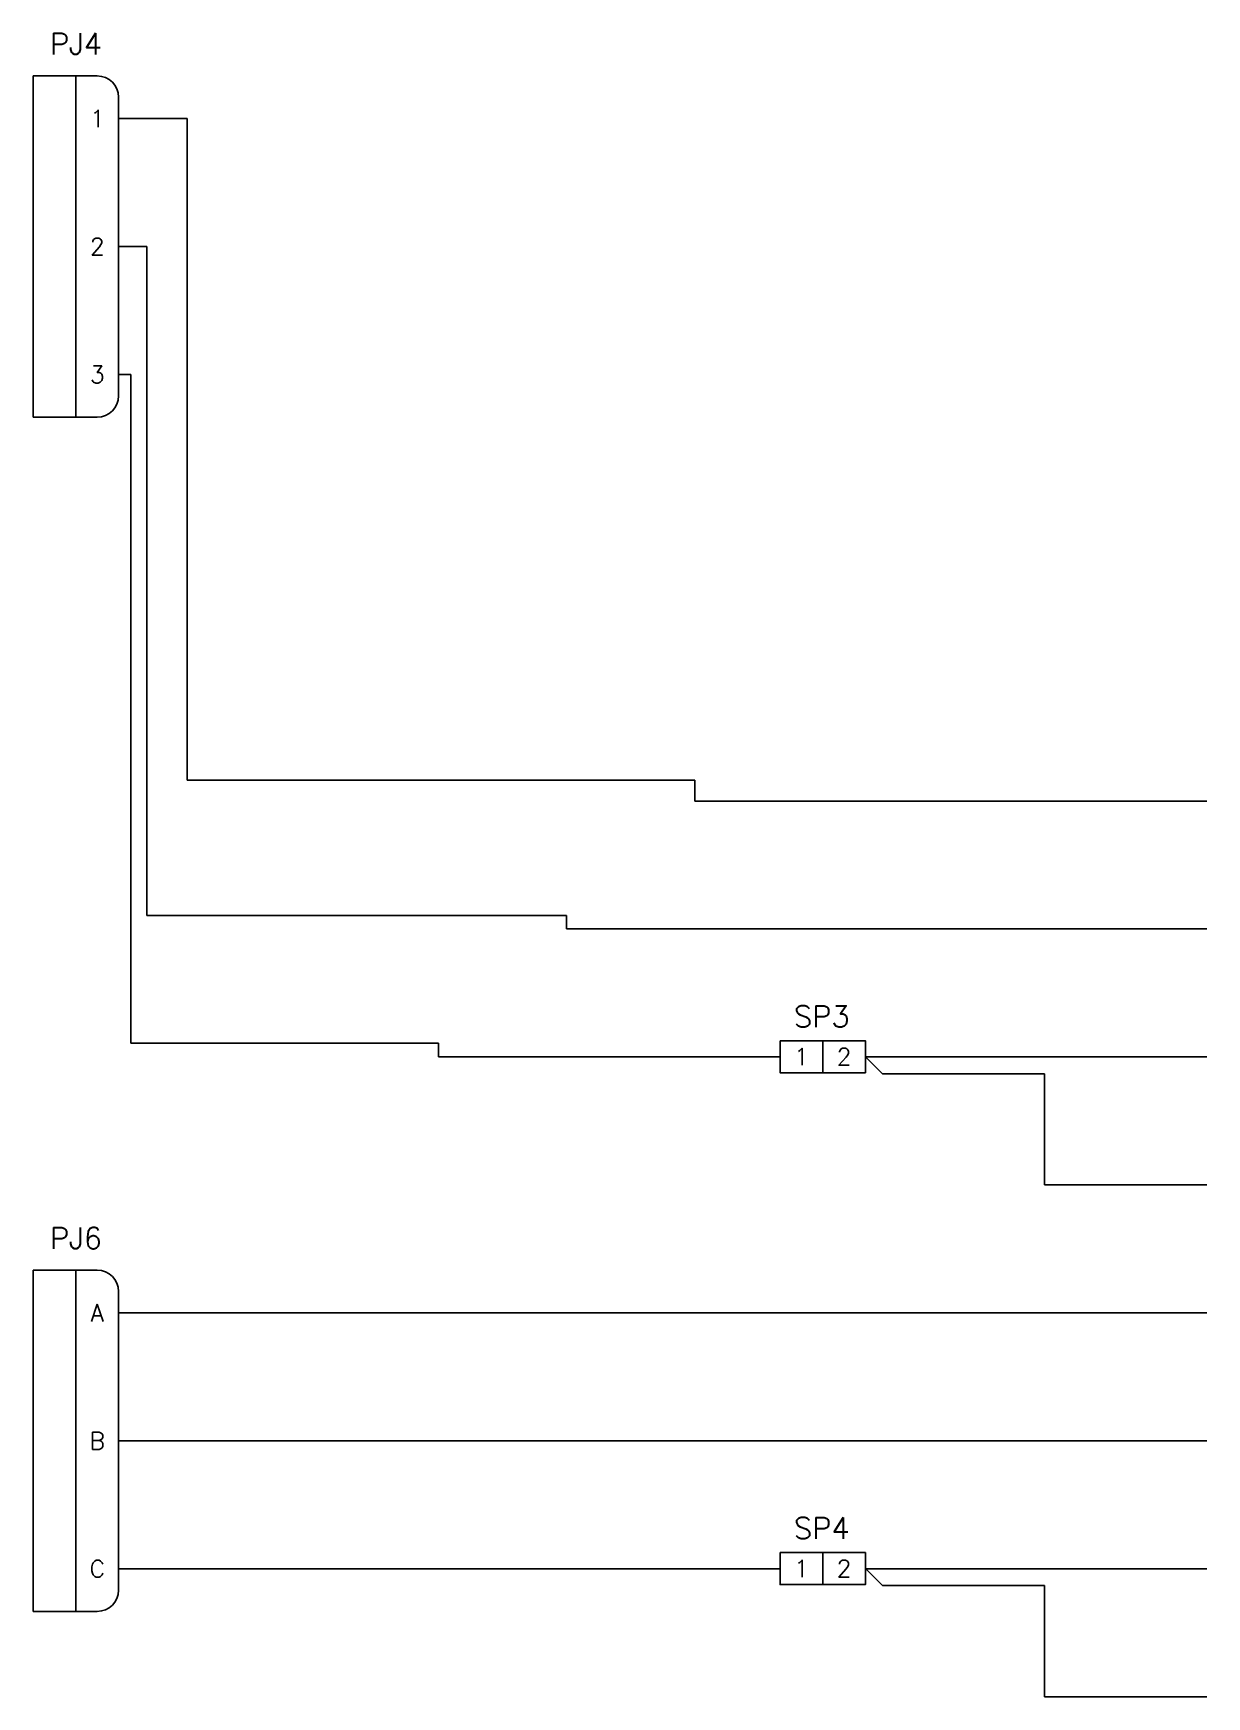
# Model space of a CAD drawing. Header units: inches. Extents: x 0 to 33.7, y 0 to 22.4.
# Drawn here: x 7.75 to 14.62, y 6.75 to 16.5 of the extents above; entities that cross this region are included whole.
import ezdxf
from ezdxf.enums import TextEntityAlignment as Align

# ---------------------------------------------------------------- set-up
doc = ezdxf.new("R2010")
doc.units = ezdxf.units.IN
doc.header["$MEASUREMENT"] = 0
for name, color, linetype in [('MISC', 2, 'Continuous'), ('SYMS', 7, 'Continuous'), ('TAGS', 52, 'Continuous'), ('TERMS', 6, 'Continuous'), ('TITLE', 7, 'Continuous'), ('WIRES', 7, 'Continuous')]:
    doc.layers.add(name, color=color, linetype=linetype)
doc.styles.add('ITALIC', font='ITALIC')
doc.styles.add('LOGO', font='arialbi.ttf')
doc.styles.add('SIMPLEX', font='SIMPLEX')
doc.styles.add('WD', font='romans.shx')

# ---------------------------------------------------------------- blocks, each defined once
blk = doc.blocks.new('HCN1_1JP_6E6')
at = {"layer": 'SYMS'}
for p, q in [((0.125, 0.25), (-0.25, 0.25)), ((-0.25, 0.25), (-0.25, -1.75)), ((0, 0.25), (0, -1.75)), ((0.25, -1.625), (0.25, 0.125)), ((-0.25, -1.75), (0.125, -1.75))]:
    blk.add_line(p, q, dxfattribs=at)
for centre, start, end in [((0.125, 0.125), 0, 90), ((0.125, -1.625), 270, 0)]:
    blk.add_arc(centre, 0.125, start, end, dxfattribs=at)
at = {"style": 'WD', "flags": 1}
blk.add_attdef('WD_JUMPERS', (0, 0), '', height=0.01, dxfattribs=at)
at = {"layer": 'SYMS', "style": 'WD', "width": 0.7}
for tag, p in [('INST', (-0.0062, 1.2498)), ('LOC', (-0.0062, 1.0802)), ('DESC1', (0, 0.9062)), ('DESC2', (0, 0.725)), ('DESC3', (0, 0.55))]:
    blk.add_attdef(tag, text='', height=0.125, dxfattribs=at).set_placement(p, align=Align.CENTER)
at = {"layer": 'SYMS', "style": 'WD'}
blk.add_attdef('TAG1', text='', height=0.125, dxfattribs=at).set_placement((0, 0.375), align=Align.CENTER)
at = {"layer": 'SYMS', "style": 'WD', "width": 0.8}
blk.add_attdef('XREF', (1, 0.375), '', height=0.125, dxfattribs=at)
at = {"layer": 'SYMS', "style": 'WD', "flags": 8}
for tag, p in [('TERMDESC01J', (-0.35, 0.05)), ('TERMDESC02J', (-0.35, -0.7)), ('TERMDESC03J', (-0.35, -1.45))]:
    blk.add_attdef(tag, text='', height=0.1, dxfattribs=at).set_placement(p, align=Align.RIGHT)
at = {"layer": 'SYMS', "style": 'WD', "flags": 9}
for tag, p in [('CAT', (0.0525, 0.0979)), ('ASSYCODE', (0.0458, 0.0647)), ('MFG', (0.0505, 0.0785))]:
    blk.add_attdef(tag, text='', height=0.01, dxfattribs=at).set_placement(p, align=Align.CENTER)
at = {"layer": 'SYMS', "style": 'WD'}
for tag, p, height, flags in [('ACE_FLAG', (0.0484, 0.1343), 0.01, 9), ('FAMILY', (0.0484, 0.1211), 0.01, 9), ('WDBLKNAM', (0.175, 0.125), 0.01, 9), ('TERMDESC01P', (0.35, 0.05), 0.1, 8), ('X4TERM01J', (-0.25, 0), 0.01, 1), ('GENDER', (0.1093, 0.0795), 0.01, 9), ('X1TERM01P', (0.25, 0), 0.01, 1), ('TERMDESC02P', (0.35, -0.7), 0.1, 8), ('X4TERM02J', (-0.25, -0.75), 0.01, 1), ('X1TERM02P', (0.25, -0.75), 0.01, 1), ('TERMDESC03P', (0.35, -1.45), 0.1, 8), ('X4TERM03J', (-0.25, -1.5), 0.01, 1), ('X1TERM03P', (0.25, -1.5), 0.01, 1), ('X8LINK', (0, -1.875), 0.01, 1)]:
    blk.add_attdef(tag, p, '', height=height, dxfattribs=dict(at, flags=flags))
for tag, flags, p in [('TERM01J', 9, (-0.125, 0)), ('TERM01P', 8, (0.125, 0)), ('TERM02J', 9, (-0.125, -0.75)), ('TERM02P', 8, (0.125, -0.75)), ('TERM03J', 9, (-0.125, -1.5)), ('TERM03P', 8, (0.125, -1.5))]:
    blk.add_attdef(tag, text='', height=0.1, dxfattribs=dict(at, flags=flags)).set_placement(p, align=Align.MIDDLE_CENTER)
for tag, p in [('X4_TINY_DOT_DONT_REMOVE_01J', (-0.25, 0)), ('X1_TINY_DOT_DONT_REMOVE_01P', (0.25, 0)), ('X4_TINY_DOT_DONT_REMOVE_02J', (-0.25, -0.75)), ('X1_TINY_DOT_DONT_REMOVE_02P', (0.25, -0.75)), ('X4_TINY_DOT_DONT_REMOVE_03J', (-0.25, -1.5)), ('X1_TINY_DOT_DONT_REMOVE_03P', (0.25, -1.5))]:
    blk.add_attdef(tag, p, '', height=0.0001, dxfattribs=at)
at = {"layer": 'SYMS', "style": 'WD', "flags": 8}
for tag, p in [('X4WIRE01J', (-0.35, -0.05)), ('X4WIRE02J', (-0.35, -0.8)), ('X4WIRE03J', (-0.35, -1.55))]:
    blk.add_attdef(tag, text='', height=0.1, dxfattribs=at).set_placement(p, align=Align.TOP_RIGHT)
for tag, p in [('X1WIRE01P', (0.35, -0.05)), ('X1WIRE02P', (0.35, -0.8)), ('X1WIRE03P', (0.35, -1.55))]:
    blk.add_attdef(tag, text='', height=0.1, dxfattribs=at).set_placement(p, align=Align.TOP_LEFT)
blk = doc.blocks.new('HCN1_1JP_CEC')
at = {"layer": 'SYMS'}
for p, q in [((0.125, 0.25), (-0.25, 0.25)), ((-0.25, 0.25), (-0.25, -1.75)), ((0, 0.25), (0, -1.75)), ((0.25, -1.625), (0.25, 0.125)), ((-0.25, -1.75), (0.125, -1.75))]:
    blk.add_line(p, q, dxfattribs=at)
for centre, start, end in [((0.125, 0.125), 0, 90), ((0.125, -1.625), 270, 0)]:
    blk.add_arc(centre, 0.125, start, end, dxfattribs=at)
at = {"style": 'WD', "flags": 1}
blk.add_attdef('WD_JUMPERS', (0, 0), '', height=0.01, dxfattribs=at)
at = {"layer": 'SYMS', "style": 'WD', "width": 0.7}
for tag, p in [('INST', (-0.0062, 1.2498)), ('LOC', (-0.0062, 1.0802)), ('DESC1', (0, 0.9062)), ('DESC2', (0, 0.725)), ('DESC3', (0, 0.55))]:
    blk.add_attdef(tag, text='', height=0.125, dxfattribs=at).set_placement(p, align=Align.CENTER)
at = {"layer": 'SYMS', "style": 'WD'}
blk.add_attdef('TAG1', text='', height=0.125, dxfattribs=at).set_placement((0, 0.375), align=Align.CENTER)
at = {"layer": 'SYMS', "style": 'WD', "width": 0.8}
blk.add_attdef('XREF', (1, 0.375), '', height=0.125, dxfattribs=at)
at = {"layer": 'SYMS', "style": 'WD', "flags": 8}
for tag, p in [('TERMDESC01J', (-0.35, 0.05)), ('TERMDESC02J', (-0.35, -0.7)), ('TERMDESC03J', (-0.35, -1.45))]:
    blk.add_attdef(tag, text='', height=0.1, dxfattribs=at).set_placement(p, align=Align.RIGHT)
at = {"layer": 'SYMS', "style": 'WD', "flags": 9}
for tag, p in [('CAT', (0.0525, 0.0979)), ('ASSYCODE', (0.0458, 0.0647)), ('MFG', (0.0505, 0.0785))]:
    blk.add_attdef(tag, text='', height=0.01, dxfattribs=at).set_placement(p, align=Align.CENTER)
at = {"layer": 'SYMS', "style": 'WD'}
for tag, p, height, flags in [('ACE_FLAG', (0.0484, 0.1343), 0.01, 9), ('FAMILY', (0.0484, 0.1211), 0.01, 9), ('WDBLKNAM', (0.175, 0.125), 0.01, 9), ('TERMDESC01P', (0.35, 0.05), 0.1, 8), ('X4TERM01J', (-0.25, 0), 0.01, 1), ('GENDER', (0.1093, 0.0795), 0.01, 9), ('X1TERM01P', (0.25, 0), 0.01, 1), ('TERMDESC02P', (0.35, -0.7), 0.1, 8), ('X4TERM02J', (-0.25, -0.75), 0.01, 1), ('X1TERM02P', (0.25, -0.75), 0.01, 1), ('TERMDESC03P', (0.35, -1.45), 0.1, 8), ('X4TERM03J', (-0.25, -1.5), 0.01, 1), ('X1TERM03P', (0.25, -1.5), 0.01, 1), ('X8LINK', (0, -1.875), 0.01, 1)]:
    blk.add_attdef(tag, p, '', height=height, dxfattribs=dict(at, flags=flags))
for tag, flags, p in [('TERM01J', 9, (-0.125, 0)), ('TERM01P', 8, (0.125, 0)), ('TERM02J', 9, (-0.125, -0.75)), ('TERM02P', 8, (0.125, -0.75)), ('TERM03J', 9, (-0.125, -1.5)), ('TERM03P', 8, (0.125, -1.5))]:
    blk.add_attdef(tag, text='', height=0.1, dxfattribs=dict(at, flags=flags)).set_placement(p, align=Align.MIDDLE_CENTER)
for tag, p in [('X4_TINY_DOT_DONT_REMOVE_01J', (-0.25, 0)), ('X1_TINY_DOT_DONT_REMOVE_01P', (0.25, 0)), ('X4_TINY_DOT_DONT_REMOVE_02J', (-0.25, -0.75)), ('X1_TINY_DOT_DONT_REMOVE_02P', (0.25, -0.75)), ('X4_TINY_DOT_DONT_REMOVE_03J', (-0.25, -1.5)), ('X1_TINY_DOT_DONT_REMOVE_03P', (0.25, -1.5))]:
    blk.add_attdef(tag, p, '', height=0.0001, dxfattribs=at)
at = {"layer": 'SYMS', "style": 'WD', "flags": 8}
for tag, p in [('X4WIRE01J', (-0.35, -0.05)), ('X4WIRE02J', (-0.35, -0.8)), ('X4WIRE03J', (-0.35, -1.55))]:
    blk.add_attdef(tag, text='', height=0.1, dxfattribs=at).set_placement(p, align=Align.TOP_RIGHT)
for tag, p in [('X1WIRE01P', (0.35, -0.05)), ('X1WIRE02P', (0.35, -0.8)), ('X1WIRE03P', (0.35, -1.55))]:
    blk.add_attdef(tag, text='', height=0.1, dxfattribs=at).set_placement(p, align=Align.TOP_LEFT)
blk = doc.blocks.new('HSP1001')
blk.add_line((0, -0.0923), (0, 0.0952))
blk.add_lwpolyline([(-0.25, 0.0952), (-0.25, -0.0923), (0.25, -0.0923), (0.25, 0.0952)], close=True)
at = {"style": 'WD', "width": 0.7}
for tag, p in [('INST', (-0.0115, 1.05)), ('LOC', (-0.0115, 0.8804)), ('DESC1', (-0.0053, 0.7064)), ('DESC2', (-0.0053, 0.5252)), ('DESC3', (-0.0053, 0.3502))]:
    blk.add_attdef(tag, text='', height=0.125, dxfattribs=at).set_placement(p, align=Align.CENTER)
at = {"style": 'WD'}
blk.add_attdef('TAG1', text='', height=0.125, dxfattribs=at).set_placement((-0.0053, 0.1752), align=Align.CENTER)
at = {"style": 'WD', "width": 0.9, "flags": 8}
blk.add_attdef('TERMDESC01', text='', height=0.125, dxfattribs=at).set_placement((-0.3125, 0.05), align=Align.RIGHT)
blk.add_attdef('TERMDESC02', (0.3125, 0.05), '', height=0.125, dxfattribs=at)
at = {"style": 'WD'}
for tag, p in [('TERM01', (-0.125, 0.0014)), ('TERM02', (0.125, 0.0014))]:
    blk.add_attdef(tag, text='', height=0.1, dxfattribs=at).set_placement(p, align=Align.MIDDLE_CENTER)
at = {"style": 'WD', "flags": 1}
for tag, p, height in [('X4TERM01', (-0.25, 0.0014), 0.0125), ('MFG', (-0.1408, -0.0005), 0.01), ('X1TERM02', (0.25, 0.0014), 0.0125), ('ASSYCODE', (-0.1424, -0.0504), 0.01), ('CAT', (-0.1418, -0.0347), 0.01), ('ACE_FLAG', (-0.1408, -0.0161), 0.01), ('FAMILY', (-0.1413, -0.0656), 0.01)]:
    blk.add_attdef(tag, p, '', height=height, dxfattribs=at)
at = {"style": 'WD', "width": 0.9, "flags": 8}
blk.add_attdef('X4WIRE01', text='', height=0.125, dxfattribs=at).set_placement((-0.3125, -0.05), align=Align.TOP_RIGHT)
blk.add_attdef('X1WIRE02', text='', height=0.125, dxfattribs=at).set_placement((0.3125, -0.05), align=Align.TOP_LEFT)
blk = doc.blocks.new('ACE Ascent D')
for p, q in [((33.4688, 22.4271), (0, 22.4271)), ((0, 22.4271), (0, 0)), ((25.2188, 22.4271), (25.2188, 21.6771)), ((33.4688, 0), (33.4688, 22.4271)), ((33.4688, 0), (33.4688, 22.4271)), ((25.2188, 22.0521), (33.4688, 22.0521)), ((25.9688, 21.6771), (25.9688, 22.0521)), ((26.5388, 21.6771), (26.5388, 22.0521)), ((30.6488, 21.6771), (30.6488, 22.0521)), ((31.9688, 21.6771), (31.9688, 22.0521)), ((25.2188, 21.6771), (33.4688, 21.6771)), ((27.0938, 2.7369), (33.4688, 2.7369)), ((27.0938, 0), (27.0938, 2.7369)), ((27.0938, 1.9569), (33.4688, 1.9569)), ((23.7338, 1.14), (27.0938, 1.14)), ((23.7338, 0), (23.7338, 1.14)), ((25.4138, 0), (25.4138, 1.14)), ((27.0938, 0.945), (33.4688, 0.945)), ((27.6638, 0.375), (27.6638, 0.945)), ((29.3438, 0.375), (29.3438, 0.945)), ((32.8988, 0.375), (32.8988, 0.945)), ((23.7338, 0.57), (27.0938, 0.57)), ((27.0938, 0.375), (33.4688, 0.375)), ((28.5938, 0), (28.5938, 0.375)), ((30.6345, 0), (30.6345, 0.375)), ((0, 0), (33.4688, 0))]:
    blk.add_line(p, q)
for s, p in [('REVISIONS', (29.2841, 22.1758)), ('ZONE', (25.3818, 21.8125)), ('REV', (26.0889, 21.8125)), ('DESCRIPTION', (28.0418, 21.8125)), ('DATE', (31.1403, 21.8125)), ('APPROVED', (32.3309, 21.8125)), ('ENGINEER', (23.9134, 0.9688)), ('CHECKED BY', (25.5934, 0.9688)), ('SIZE', (27.2256, 0.7738)), ('FSCM NO.', (27.7671, 0.7738)), ('DWG NO.', (29.4503, 0.7738)), ('REV', (33.0195, 0.7738)), ('JOB NO', (23.9134, 0.3988)), ('DRAWN BY', (25.5808, 0.3988)), ('SCALE', (27.1722, 0.1387)), ('DATE', (28.6722, 0.1387)), ('SHEET', (30.7137, 0.1387))]:
    blk.add_text(s, height=0.0975).set_placement(p)
at = {"style": 'LOGO'}
blk.add_text('ASCENT - Center for Technical Knowledge', height=0.1875, dxfattribs=at).set_placement((27.3188, 2.2775))
at = {"layer": 'TITLE', "style": 'SIMPLEX'}
blk.add_text('CAD DWG FILE', height=0.0625, rotation=90, dxfattribs=at).set_placement((33.6771, 0.849))
at = {"layer": 'TITLE', "style": 'ITALIC'}
blk.add_text('OF', height=0.1875, dxfattribs=at).set_placement((32.1733, 0.1756), align=Align.MIDDLE_CENTER)
at = {"layer": 'TITLE', "style": 'SIMPLEX'}
blk.add_attdef('CAD#', (33.7005, 1.6767), '', height=0.0938, rotation=90, dxfattribs=at)
at = {"layer": 'TITLE', "style": 'ITALIC'}
for tag, height, p in [('TITLE#1', 0.125, (30.2813, 1.7545)), ('TITLE#2', 0.125, (30.2813, 1.5521)), ('TITLE#3', 0.125, (30.2813, 1.3498)), ('TITLE#4', 0.125, (30.2813, 1.1474)), ('DWG#', 0.2, (31.1213, 0.66)), ('SH#', 0.2, (31.5409, 0.1875)), ('SHTS', 0.2, (32.9205, 0.1875))]:
    blk.add_attdef(tag, text='', height=height, dxfattribs=at).set_placement(p, align=Align.MIDDLE_CENTER)
at = {"layer": 'TITLE'}
for tag, p, style in [('ENGINEER', (24.4055, 0.6642), 'ITALIC'), ('CHKDBY', (26.0228, 0.6645), 'ITALIC'), ('JOB#', (24.6323, 0.0925), 'ITALIC'), ('SCALE', (27.7423, 0.1387), 'SIMPLEX'), ('DATE', (29.1521, 0.1387), 'SIMPLEX'), ('DRAWNBY', (26.0928, 0.0925), 'ITALIC')]:
    blk.add_attdef(tag, p, '', height=0.0975, dxfattribs=dict(at, style=style))
at = {"layer": 'TITLE', "flags": 9}
blk.add_attdef('WD_TB', (27.182, -0.2073), '', height=0.125, dxfattribs=at)

msp = doc.modelspace()

# ---------------------------------------------------------------- linework, layer by layer
at = {"layer": 'WIRES'}
for p, q in [((8.25, 16), (8.6514, 16)), ((8.6514, 16), (8.6514, 12.1222)), ((8.25, 15.25), (8.4153, 15.25)), ((8.4153, 15.25), (8.4153, 11.3299)), ((8.25, 14.5), (8.3224, 14.5)), ((8.3224, 14.5), (8.3224, 10.5811)), ((8.6514, 12.1222), (11.625, 12.1222)), ((11.625, 12.1222), (11.625, 12)), ((11.625, 12), (14.625, 12)), ((8.4153, 11.3299), (10.875, 11.3299)), ((10.875, 11.3299), (10.875, 11.25)), ((10.875, 11.25), (14.625, 11.25)), ((8.3224, 10.5811), (10.125, 10.5811)), ((10.125, 10.5811), (10.125, 10.5)), ((10.125, 10.5), (12.125, 10.5)), ((12.625, 10.5014), (12.725, 10.4014)), ((12.625, 10.5), (14.625, 10.5)), ((12.725, 10.4014), (13.675, 10.4014)), ((13.675, 10.4014), (13.675, 9.75)), ((13.675, 9.75), (14.625, 9.75)), ((8.25, 9), (14.625, 9)), ((8.25, 8.25), (14.625, 8.25)), ((8.25, 7.5), (12.125, 7.5)), ((12.625, 7.5014), (12.725, 7.4014)), ((12.625, 7.5), (14.625, 7.5)), ((12.725, 7.4014), (13.675, 7.4014)), ((13.675, 7.4014), (13.675, 6.75)), ((13.675, 6.75), (14.625, 6.75))]:
    msp.add_line(p, q, dxfattribs=at)

# ---------------------------------------------------------------- block references
ref = msp.add_blockref('ACE Ascent D', (0, 0))
ref.add_attrib('SHTS', '03', dxfattribs={"layer": 'MISC', "color": 1, "height": 0.2, "style": 'ITALIC'}).set_placement((32.9205, 0.1875), align=Align.MIDDLE_CENTER)
ref.add_attrib('TITLE#4', 'Practice 2', dxfattribs={"layer": 'MISC', "color": 1, "height": 0.125, "style": 'ITALIC'}).set_placement((30.2813, 1.1474), align=Align.MIDDLE_CENTER)
ref.add_attrib('TITLE#3', 'Project', dxfattribs={"layer": 'MISC', "color": 1, "height": 0.125, "style": 'ITALIC'}).set_placement((30.2813, 1.3498), align=Align.MIDDLE_CENTER)
ref.add_attrib('TITLE#2', 'AUTOCAD ELECTRICAL', dxfattribs={"layer": 'MISC', "color": 1, "height": 0.125, "style": 'ITALIC'}).set_placement((30.2813, 1.5521), align=Align.MIDDLE_CENTER)
ref.add_attrib('CAD#', 'C:\\Users\\Feliu\\Documents\\Acade 2024\\AeData\\Proj\\Autocad Electrical\\LINKEDIN\\11 Using Point To Point Wiring\\PROJECT003\\Point_to_point_02.dwg', (33.7005, 1.6767), dxfattribs={"layer": 'MISC', "color": 1, "height": 0.09375, "rotation": 90, "style": 'SIMPLEX'})
ref.add_attrib('TITLE#1', 'LINKEDIN', dxfattribs={"layer": 'MISC', "color": 1, "height": 0.125, "style": 'ITALIC'}).set_placement((30.2813, 1.7545), align=Align.MIDDLE_CENTER)
ref = msp.add_blockref('HCN1_1JP_6E6', (8, 16))
ref.add_attrib('TERM01P', '1', dxfattribs={"layer": 'TERMS', "height": 0.1, "style": 'WD', "flags": 8}).set_placement((8.125, 16), align=Align.MIDDLE_CENTER)
ref.add_attrib('X1_TINY_DOT_DONT_REMOVE_01P', '.', (8.25, 16), dxfattribs={"layer": 'MISC', "color": 7, "height": 0.0001, "style": 'WD'})
ref.add_attrib('X4_TINY_DOT_DONT_REMOVE_01J', '.', (7.75, 16), dxfattribs={"layer": 'MISC', "color": 7, "height": 0.0001, "style": 'WD'})
ref.add_attrib('TAG1', 'PJ4', dxfattribs={"layer": 'TAGS', "height": 0.125, "style": 'WD'}).set_placement((8, 16.375), align=Align.CENTER)
ref.add_attrib('TERM02P', '2', dxfattribs={"layer": 'TERMS', "height": 0.1, "style": 'WD', "flags": 8}).set_placement((8.125, 15.25), align=Align.MIDDLE_CENTER)
ref.add_attrib('X1_TINY_DOT_DONT_REMOVE_02P', '.', (8.25, 15.25), dxfattribs={"layer": 'MISC', "color": 7, "height": 0.0001, "style": 'WD'})
ref.add_attrib('X4_TINY_DOT_DONT_REMOVE_02J', '.', (7.75, 15.25), dxfattribs={"layer": 'MISC', "color": 7, "height": 0.0001, "style": 'WD'})
ref.add_attrib('TERM03P', '3', dxfattribs={"layer": 'TERMS', "height": 0.1, "style": 'WD', "flags": 8}).set_placement((8.125, 14.5), align=Align.MIDDLE_CENTER)
ref.add_attrib('X1_TINY_DOT_DONT_REMOVE_03P', '.', (8.25, 14.5), dxfattribs={"layer": 'MISC', "color": 7, "height": 0.0001, "style": 'WD'})
ref.add_attrib('X4_TINY_DOT_DONT_REMOVE_03J', '.', (7.75, 14.5), dxfattribs={"layer": 'MISC', "color": 7, "height": 0.0001, "style": 'WD'})
ref = msp.add_blockref('HCN1_1JP_CEC', (8, 9))
ref.add_attrib('TERM01P', 'A', dxfattribs={"layer": 'TERMS', "height": 0.1, "style": 'WD', "flags": 8}).set_placement((8.125, 9), align=Align.MIDDLE_CENTER)
ref.add_attrib('X1_TINY_DOT_DONT_REMOVE_01P', '.', (8.25, 9), dxfattribs={"layer": 'MISC', "color": 7, "height": 0.0001, "style": 'WD'})
ref.add_attrib('X4_TINY_DOT_DONT_REMOVE_01J', '.', (7.75, 9), dxfattribs={"layer": 'MISC', "color": 7, "height": 0.0001, "style": 'WD'})
ref.add_attrib('TAG1', 'PJ6', dxfattribs={"layer": 'TAGS', "height": 0.125, "style": 'WD'}).set_placement((8, 9.375), align=Align.CENTER)
ref.add_attrib('TERM02P', 'B', dxfattribs={"layer": 'TERMS', "height": 0.1, "style": 'WD', "flags": 8}).set_placement((8.125, 8.25), align=Align.MIDDLE_CENTER)
ref.add_attrib('X1_TINY_DOT_DONT_REMOVE_02P', '.', (8.25, 8.25), dxfattribs={"layer": 'MISC', "color": 7, "height": 0.0001, "style": 'WD'})
ref.add_attrib('X4_TINY_DOT_DONT_REMOVE_02J', '.', (7.75, 8.25), dxfattribs={"layer": 'MISC', "color": 7, "height": 0.0001, "style": 'WD'})
ref.add_attrib('TERM03P', 'C', dxfattribs={"layer": 'TERMS', "height": 0.1, "style": 'WD', "flags": 8}).set_placement((8.125, 7.5), align=Align.MIDDLE_CENTER)
ref.add_attrib('X1_TINY_DOT_DONT_REMOVE_03P', '.', (8.25, 7.5), dxfattribs={"layer": 'MISC', "color": 7, "height": 0.0001, "style": 'WD'})
ref.add_attrib('X4_TINY_DOT_DONT_REMOVE_03J', '.', (7.75, 7.5), dxfattribs={"layer": 'MISC', "color": 7, "height": 0.0001, "style": 'WD'})
at = {"layer": 'SYMS'}
ref = msp.add_blockref('HSP1001', (12.375, 10.5), dxfattribs=at)
ref.add_attrib('TAG1', 'SP3', dxfattribs={"layer": 'TAGS', "height": 0.125, "style": 'WD'}).set_placement((12.3697, 10.6752), align=Align.CENTER)
ref.add_attrib('TERM01', '1', dxfattribs={"layer": 'TERMS', "height": 0.1, "style": 'WD'}).set_placement((12.25, 10.5014), align=Align.MIDDLE_CENTER)
ref.add_attrib('TERM02', '2', dxfattribs={"layer": 'TERMS', "height": 0.1, "style": 'WD'}).set_placement((12.5, 10.5014), align=Align.MIDDLE_CENTER)
ref = msp.add_blockref('HSP1001', (12.375, 7.5), dxfattribs=at)
ref.add_attrib('TAG1', 'SP4', dxfattribs={"layer": 'TAGS', "height": 0.125, "style": 'WD'}).set_placement((12.3697, 7.6752), align=Align.CENTER)
ref.add_attrib('TERM01', '1', dxfattribs={"layer": 'TERMS', "height": 0.1, "style": 'WD'}).set_placement((12.25, 7.5014), align=Align.MIDDLE_CENTER)
ref.add_attrib('TERM02', '2', dxfattribs={"layer": 'TERMS', "height": 0.1, "style": 'WD'}).set_placement((12.5, 7.5014), align=Align.MIDDLE_CENTER)

doc.saveas('drawing.dxf')
